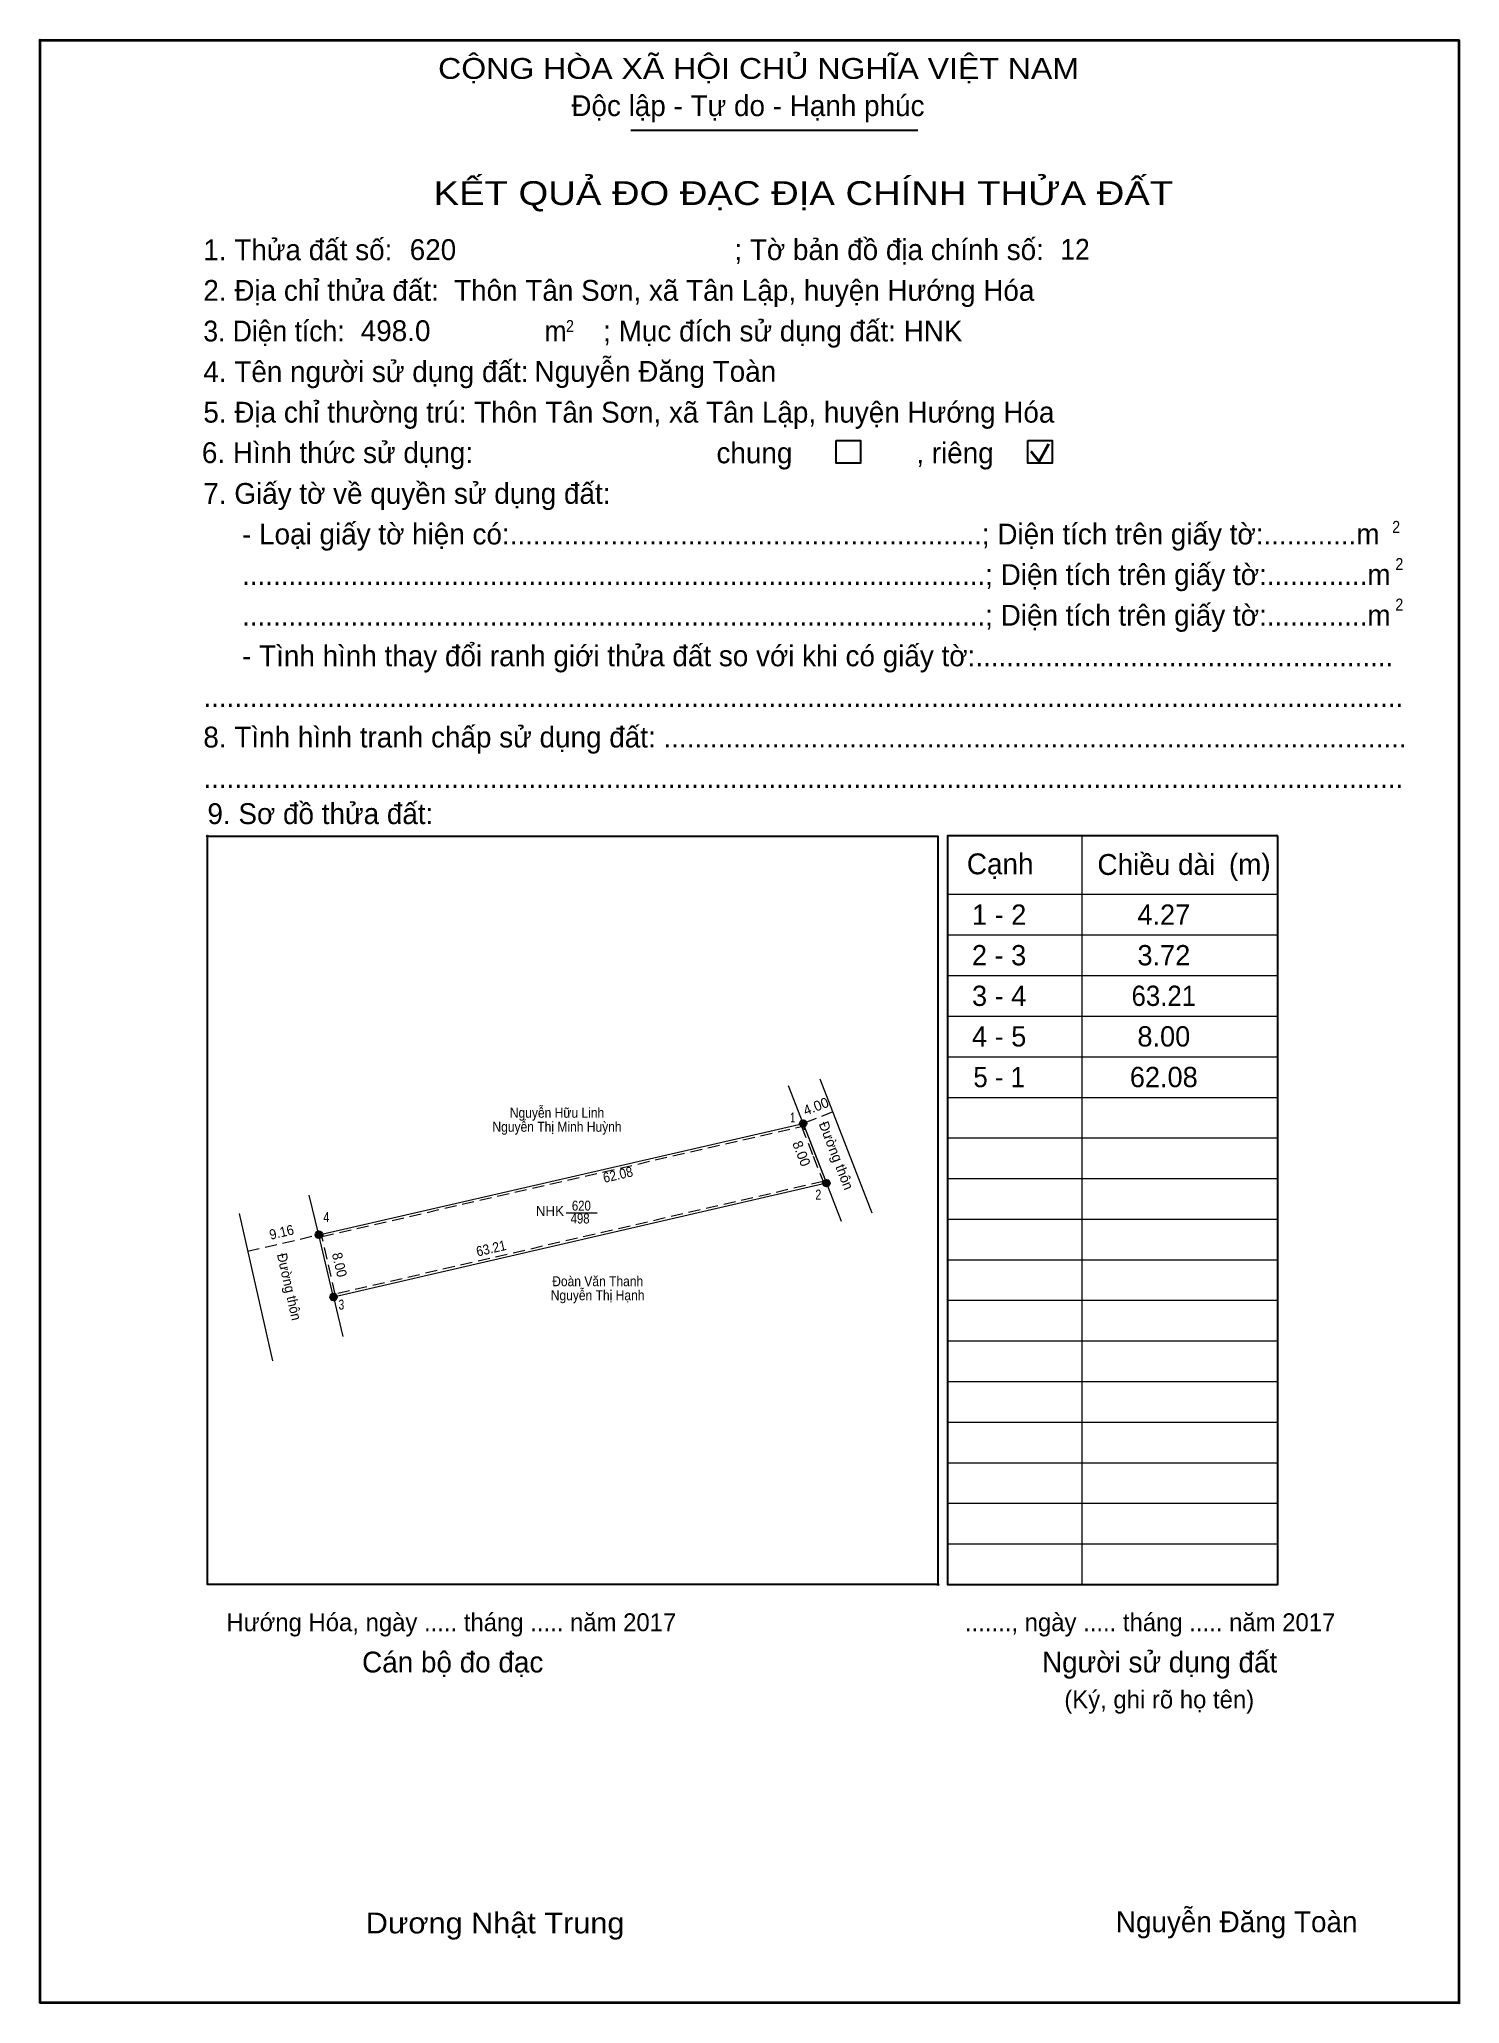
# Model space of a CAD drawing. Header units: metres. Extents: x 547557 to 548210, y 1837665 to 1837911.
# Drawn here: x 548032.3 to 548209.8, y 1837665.4 to 1837910.9 of the extents above; entities that cross this region are included whole.
import ezdxf
from ezdxf.enums import TextEntityAlignment as Align

# ---------------------------------------------------------------- set-up
doc = ezdxf.new("R2010")
doc.units = ezdxf.units.M
doc.header["$LTSCALE"] = 0.5
doc.header["$PDMODE"] = 32
doc.header["$PDSIZE"] = 0.25
doc.linetypes.add('MEDIUM_DASHED', pattern=[4.5, 3, -1.5])
for name, color, linetype, lineweight in [('1', 7, 'Continuous', 13), ('10', 7, 'Continuous', 13), ('11', 7, 'Continuous', 25), ('2', 7, 'Continuous', 35), ('27', 7, 'Continuous', 13), ('50', 7, 'Continuous', 25), ('63', 7, 'Continuous', 13)]:
    doc.layers.add(name, color=color, linetype=linetype, lineweight=lineweight)
for name, color, linetype in [('36', 7, 'Continuous'), ('48', 7, 'Continuous'), ('52', 7, 'Continuous'), ('6', 7, 'Continuous'), ('9', 7, 'Continuous')]:
    doc.layers.add(name, color=color, linetype=linetype)

msp = doc.modelspace()

# ---------------------------------------------------------------- texts
at = {"layer": '1'}
for s, height, width, p in [('CỘNG HÒA XÃ HỘI CHỦ NGHĨA VIỆT NAM', 2.604, 1.15, (548082.16, 1837905.94)), ('3. Diện tích:', 2.604, 0.95, (548052.82, 1837873.13)), ('m', 2.604, 0.95, (548095.46, 1837873.13)), ('2', 1.488, 0.9, (548098.14, 1837874.32)), ('2', 1.488, 0.9, (548201.39, 1837849.22)), ('2', 1.488, 0.9, (548201.79, 1837844.58)), ('2', 1.488, 0.9, (548201.79, 1837839.51)), ('Dương Nhật Trung', 2.604, 1.1, (548073.12, 1837674.23))]:
    msp.add_text(s, height=height, dxfattribs=dict(at, width=width)).set_placement(p)
for s, height, p in [('Độc lập - Tự do - Hạnh phúc', 2.604, (548098.81, 1837901.29)), ('1. Thửa đất số:', 2.604, (548052.82, 1837883.28)), ('; Tờ bản đồ địa chính số:', 2.604, (548119.19, 1837883.3)), ('2. Địa chỉ thửa đất:', 2.604, (548052.82, 1837878.21)), ('; Mục đích sử dụng đất: HNK', 2.604, (548102.79, 1837873.13)), ('4. Tên người sử dụng đất:', 2.604, (548052.82, 1837868.06)), ('5. Địa chỉ thường trú: Thôn Tân Sơn, xã Tân Lập, huyện Hướng Hóa', 2.604, (548052.82, 1837862.99)), ('chung                , riêng', 2.604, (548116.95, 1837857.91)), ('7. Giấy tờ về quyền sử dụng đất:', 2.604, (548052.82, 1837852.84)), ('     - Loại giấy tờ hiện có:.............................................................; Diện tích trên giấy tờ:............m', 2.604, (548052.82, 1837847.77)), ('     ................................................................................................; Diện tích trên giấy tờ:.............m', 2.604, (548052.82, 1837842.7)), ('     ................................................................................................; Diện tích trên giấy tờ:.............m', 2.604, (548052.82, 1837837.62)), ('     - Tình hình thay đổi ranh giới thửa đất so với khi có giấy tờ:......................................................', 2.604, (548052.82, 1837832.55)), ('...........................................................................................................................................................', 2.604, (548052.82, 1837827.48)), ('8. Tình hình tranh chấp sử dụng đất: ................................................................................................', 2.604, (548052.82, 1837822.4)), ('...........................................................................................................................................................', 2.604, (548052.82, 1837817.33)), ('9. Sơ đồ thửa đất:', 2.604, (548053.33, 1837812.83)), ('Cạnh', 2.604, (548148.24, 1837806.56)), ('Chiều dài', 2.604, (548164.56, 1837806.48)), ('(m)', 2.604, (548180.99, 1837806.51)), ('Hướng Hóa, ngày ..... tháng ..... năm 2017', 2.232, (548055.7, 1837711.99)), ('......., ngày ..... tháng ..... năm 2017', 2.232, (548148, 1837711.99)), ('Cán bộ đo đạc', 2.604, (548072.66, 1837706.83)), ('Người sử dụng đất', 2.604, (548157.63, 1837706.83)), ('(Ký, ghi rõ họ tên)', 2.232, (548160.42, 1837702.35))]:
    msp.add_text(s, height=height, dxfattribs=at).set_placement(p)
for s, height, width, p in [('KẾT QUẢ ĐO ĐẠC ĐỊA CHÍNH THỬA ĐẤT', 2.976, 1.2, (548127.81, 1837890.18)), ('498', 1.25, 0.85, (548099.905, 1837762.93)), ('620', 1.25, 0.85, (548100.06, 1837764.53))]:
    msp.add_text(s, height=height, dxfattribs=dict(at, width=width)).set_placement(p, align=Align.CENTER)
msp.add_text('NHK', height=1.25, dxfattribs=at).set_placement((548096.135, 1837763.87), align=Align.CENTER)
at = {"layer": '36', "width": 0.9}
for s, p in [('Nguyễn Hữu Linh', (548097.02, 1837776.14)), ('Nguyễn Thị Minh Huỳnh', (548097.02, 1837774.39)), ('Nguyễn Thị Hạnh', (548102.095, 1837753.34)), ('Đoàn Văn Thanh', (548102.105, 1837755.09))]:
    msp.add_text(s, height=1.25, dxfattribs=at).set_placement(p, align=Align.CENTER)
at = {"layer": '48'}
msp.add_text('6. Hình thức sử dụng:', height=2.604, dxfattribs=at).set_placement((548052.64, 1837857.94))
at = {"layer": '52'}
for s, p in [('1 - 2', (548152.275, 1837800.25)), ('4.27', (548172.855, 1837800.25)), ('2 - 3', (548152.265, 1837795.18)), ('3.72', (548172.86, 1837795.18)), ('3 - 4', (548152.275, 1837790.11)), ('4 - 5', (548152.275, 1837785.04)), ('8.00', (548172.855, 1837785.04)), ('62.08', (548172.85, 1837779.96))]:
    msp.add_text(s, height=2.536, dxfattribs=at).set_placement(p, align=Align.CENTER)
at = {"layer": '52', "width": 0.95}
for s, p in [('63.21', (548172.85, 1837790.11)), ('5 - 1', (548152.275, 1837779.96))]:
    msp.add_text(s, height=2.536, dxfattribs=at).set_placement(p, align=Align.CENTER)
at = {"layer": '6'}
for s, p in [('620', (548078.61, 1837883.3)), ('Thôn Tân Sơn, xã Tân Lập, huyện Hướng Hóa', (548084.16, 1837878.21)), ('498.0', (548072.49, 1837873.17)), ('Nguyễn Đăng Toàn', (548094.21, 1837868.09)), ('Nguyễn Đăng Toàn', (548166.86, 1837674.38))]:
    msp.add_text(s, height=2.604, dxfattribs=at).set_placement(p)
at = {"layer": '6', "width": 0.95}
msp.add_text('12', height=2.604, dxfattribs=at).set_placement((548159.92, 1837883.34))
at = {"layer": '63'}
for s, rotation, p in [('4.00', 21.347, (548129.6075, 1837776.9809)), ('Đường thôn', 291.232, (548131.3314, 1837771.1913)), ('8.00', 291.269, (548126.9888, 1837771.4417))]:
    msp.add_text(s, height=1.25, rotation=rotation, dxfattribs=at).set_placement(p, align=Align.CENTER)
for s, rotation, width, p in [('62.08', 12.919, 0.9, (548104.7703, 1837768.4213)), ('9.16', 13.126, 0.95, (548062.7331, 1837761.2405)), ('Đường thôn', 282.769, 0.95, (548062.9488, 1837754.8881)), ('8.00', 283.15, 0.95, (548069.2323, 1837757.6322)), ('63.21', 13.001, 0.9, (548088.9244, 1837759.2158))]:
    msp.add_text(s, height=1.25, rotation=rotation, dxfattribs=dict(at, width=width)).set_placement(p, align=Align.CENTER)
at = {"layer": '9'}
for s, width, p in [('1', 0.65, (548126.475, 1837775.55)), ('2', 0.8, (548129.67, 1837765.91)), ('4', 0.8, (548068.195, 1837763.1)), ('3', 0.75, (548070.07, 1837752.17))]:
    msp.add_text(s, height=1.25, dxfattribs=dict(at, width=width)).set_placement(p, align=Align.CENTER)

# ---------------------------------------------------------------- hatches: boundary and pattern name
at = {"layer": '11'}
for points in [[(548128.2027, 1837775.41, 1), (548127.3573, 1837775.41, 1)], [(548131.1027, 1837767.96, 1), (548130.2573, 1837767.96, 1)], [(548067.6927, 1837761.53, 1), (548066.8473, 1837761.53, 1)], [(548069.5127, 1837753.74, 1), (548068.6673, 1837753.74, 1)], [(548069.5127, 1837753.74, 1), (548068.6673, 1837753.74, 1)]]:
    msp.add_hatch(color=256, dxfattribs=at).paths.add_polyline_path(points)

# ---------------------------------------------------------------- linework, layer by layer
at = {"layer": '1', "lineweight": 25}
for p, q in [((548106.26, 1837899.51), (548142.1, 1837899.51)), ((548187.11, 1837717.82), (548187.11, 1837811.36))]:
    msp.add_line(p, q, dxfattribs=at)
at = {"layer": '1', "lineweight": 35}
for p, q in [((548157.26, 1837858.13), (548158.49, 1837860.32)), ((548156.25, 1837859.44), (548157.26, 1837858.13))]:
    msp.add_line(p, q, dxfattribs=at)
at = {"layer": '1'}
for p, q in [((548162.59, 1837811.36), (548162.59, 1837717.82)), ((548145.8, 1837804.06), (548174.19, 1837804.06)), ((548174.19, 1837804.06), (548187.11, 1837804.06)), ((548145.8, 1837798.99), (548174.19, 1837798.99)), ((548174.19, 1837798.99), (548187.11, 1837798.99)), ((548145.8, 1837793.91), (548174.19, 1837793.91)), ((548174.19, 1837793.91), (548187.11, 1837793.91)), ((548145.8, 1837788.84), (548174.19, 1837788.84)), ((548174.19, 1837788.84), (548187.11, 1837788.84)), ((548145.8, 1837783.77), (548174.19, 1837783.77)), ((548174.19, 1837783.77), (548187.11, 1837783.77)), ((548145.8, 1837778.69), (548174.19, 1837778.69)), ((548174.19, 1837778.69), (548187.11, 1837778.69)), ((548145.8, 1837773.62), (548174.19, 1837773.62)), ((548174.19, 1837773.62), (548187.11, 1837773.62)), ((548145.8, 1837768.55), (548174.19, 1837768.55)), ((548174.19, 1837768.55), (548187.11, 1837768.55)), ((548145.8, 1837763.48), (548174.19, 1837763.48)), ((548174.19, 1837763.48), (548187.11, 1837763.48)), ((548145.8, 1837758.4), (548174.19, 1837758.4)), ((548174.19, 1837758.4), (548187.11, 1837758.4)), ((548145.8, 1837753.33), (548174.19, 1837753.33)), ((548174.19, 1837753.33), (548187.11, 1837753.33)), ((548145.8, 1837748.26), (548174.19, 1837748.26)), ((548174.19, 1837748.26), (548187.11, 1837748.26)), ((548145.8, 1837743.18), (548174.19, 1837743.18)), ((548174.19, 1837743.18), (548187.11, 1837743.18)), ((548145.8, 1837738.11), (548174.19, 1837738.11)), ((548174.19, 1837738.11), (548187.11, 1837738.11)), ((548145.8, 1837733.04), (548174.19, 1837733.04)), ((548174.19, 1837733.04), (548187.11, 1837733.04)), ((548145.8, 1837727.97), (548174.19, 1837727.97)), ((548174.19, 1837727.97), (548187.11, 1837727.97)), ((548145.8, 1837722.89), (548174.19, 1837722.89)), ((548174.19, 1837722.89), (548187.11, 1837722.89))]:
    msp.add_line(p, q, dxfattribs=at)
at = {"layer": '1', "lineweight": 25}
msp.add_lwpolyline([(548053.33, 1837811.33), (548144.62, 1837811.33), (548144.62, 1837717.82), (548053.33, 1837717.82)], close=True, dxfattribs=at)
msp.add_lwpolyline([(548187.11, 1837811.36), (548145.8, 1837811.36), (548145.8, 1837717.82), (548187.11, 1837717.82), (548187.11, 1837718.73)], dxfattribs=at)
at = {"layer": '1'}
msp.add_lwpolyline([(548127.78, 1837775.41), (548130.68, 1837767.96), (548069.09, 1837753.74), (548067.27, 1837761.53)], close=True, dxfattribs=at)
for p in [(548032.44, 1837910.76), (548053.33, 1837811.33), (548144.62, 1837717.82), (548209.71, 1837665.57)]:
    msp.add_point(p, dxfattribs=at)
at = {"layer": '10'}
msp.add_lwpolyline([(548069.09, 1837753.74), (548067.27, 1837761.53), (548127.78, 1837775.41), (548129.33, 1837771.43), (548130.68, 1837767.96)], close=True, dxfattribs=at)
at = {"layer": '10', "linetype": 'MEDIUM_DASHED'}
msp.add_lwpolyline([(548069.31, 1837754.1), (548067.63, 1837761.3), (548127.59, 1837775.06), (548129.05, 1837771.32), (548130.27, 1837768.17)], close=True, dxfattribs=at)
at = {"layer": '11'}
for centre in [(548127.78, 1837775.41), (548130.68, 1837767.96), (548067.27, 1837761.53), (548069.09, 1837753.74), (548069.09, 1837753.74)]:
    msp.add_circle(centre, 0.4227, dxfattribs=at)
at = {"layer": '2'}
msp.add_lwpolyline([(548032.44, 1837910.76), (548209.71, 1837910.76), (548209.71, 1837665.57), (548032.44, 1837665.57)], close=True, dxfattribs=at)
at = {"layer": '27'}
for p, q in [((548127.78, 1837775.41), (548125.93, 1837780.14)), ((548067.27, 1837761.53), (548066.04, 1837766.45)), ((548130.68, 1837767.96), (548132.52, 1837763.23)), ((548069.09, 1837753.74), (548070.26, 1837748.8))]:
    msp.add_line(p, q, dxfattribs=at)
at = {"layer": '50'}
for points in [[(548131.91, 1837860.75), (548134.95, 1837860.75), (548134.95, 1837857.91), (548131.91, 1837857.91)], [(548155.86, 1837860.75), (548158.9, 1837860.75), (548158.9, 1837857.91), (548155.86, 1837857.91)]]:
    msp.add_lwpolyline(points, close=True, dxfattribs=at)
at = {"layer": '63'}
for p, q in [((548129.88, 1837781.01), (548136.38, 1837764.28)), ((548127.96, 1837774.62), (548127.78, 1837775.41)), ((548057.28, 1837764.18), (548061.45, 1837745.78)), ((548098.16, 1837764.25), (548102.04, 1837764.25))]:
    msp.add_line(p, q, dxfattribs=at)
at = {"layer": '63', "linetype": 'MEDIUM_DASHED'}
for p, q in [((548131.49, 1837776.86), (548127.78, 1837775.41)), ((548058.35, 1837759.45), (548067.27, 1837761.53))]:
    msp.add_line(p, q, dxfattribs=at)

msp.set_redraw_order([(e.dxf.handle, doc.entitydb.next_handle()) for e in msp.query("TEXT MTEXT ATTDEF DIMENSION ARC_DIMENSION")])  # texts and dimensions are drawn at this point

doc.saveas('drawing.dxf')
